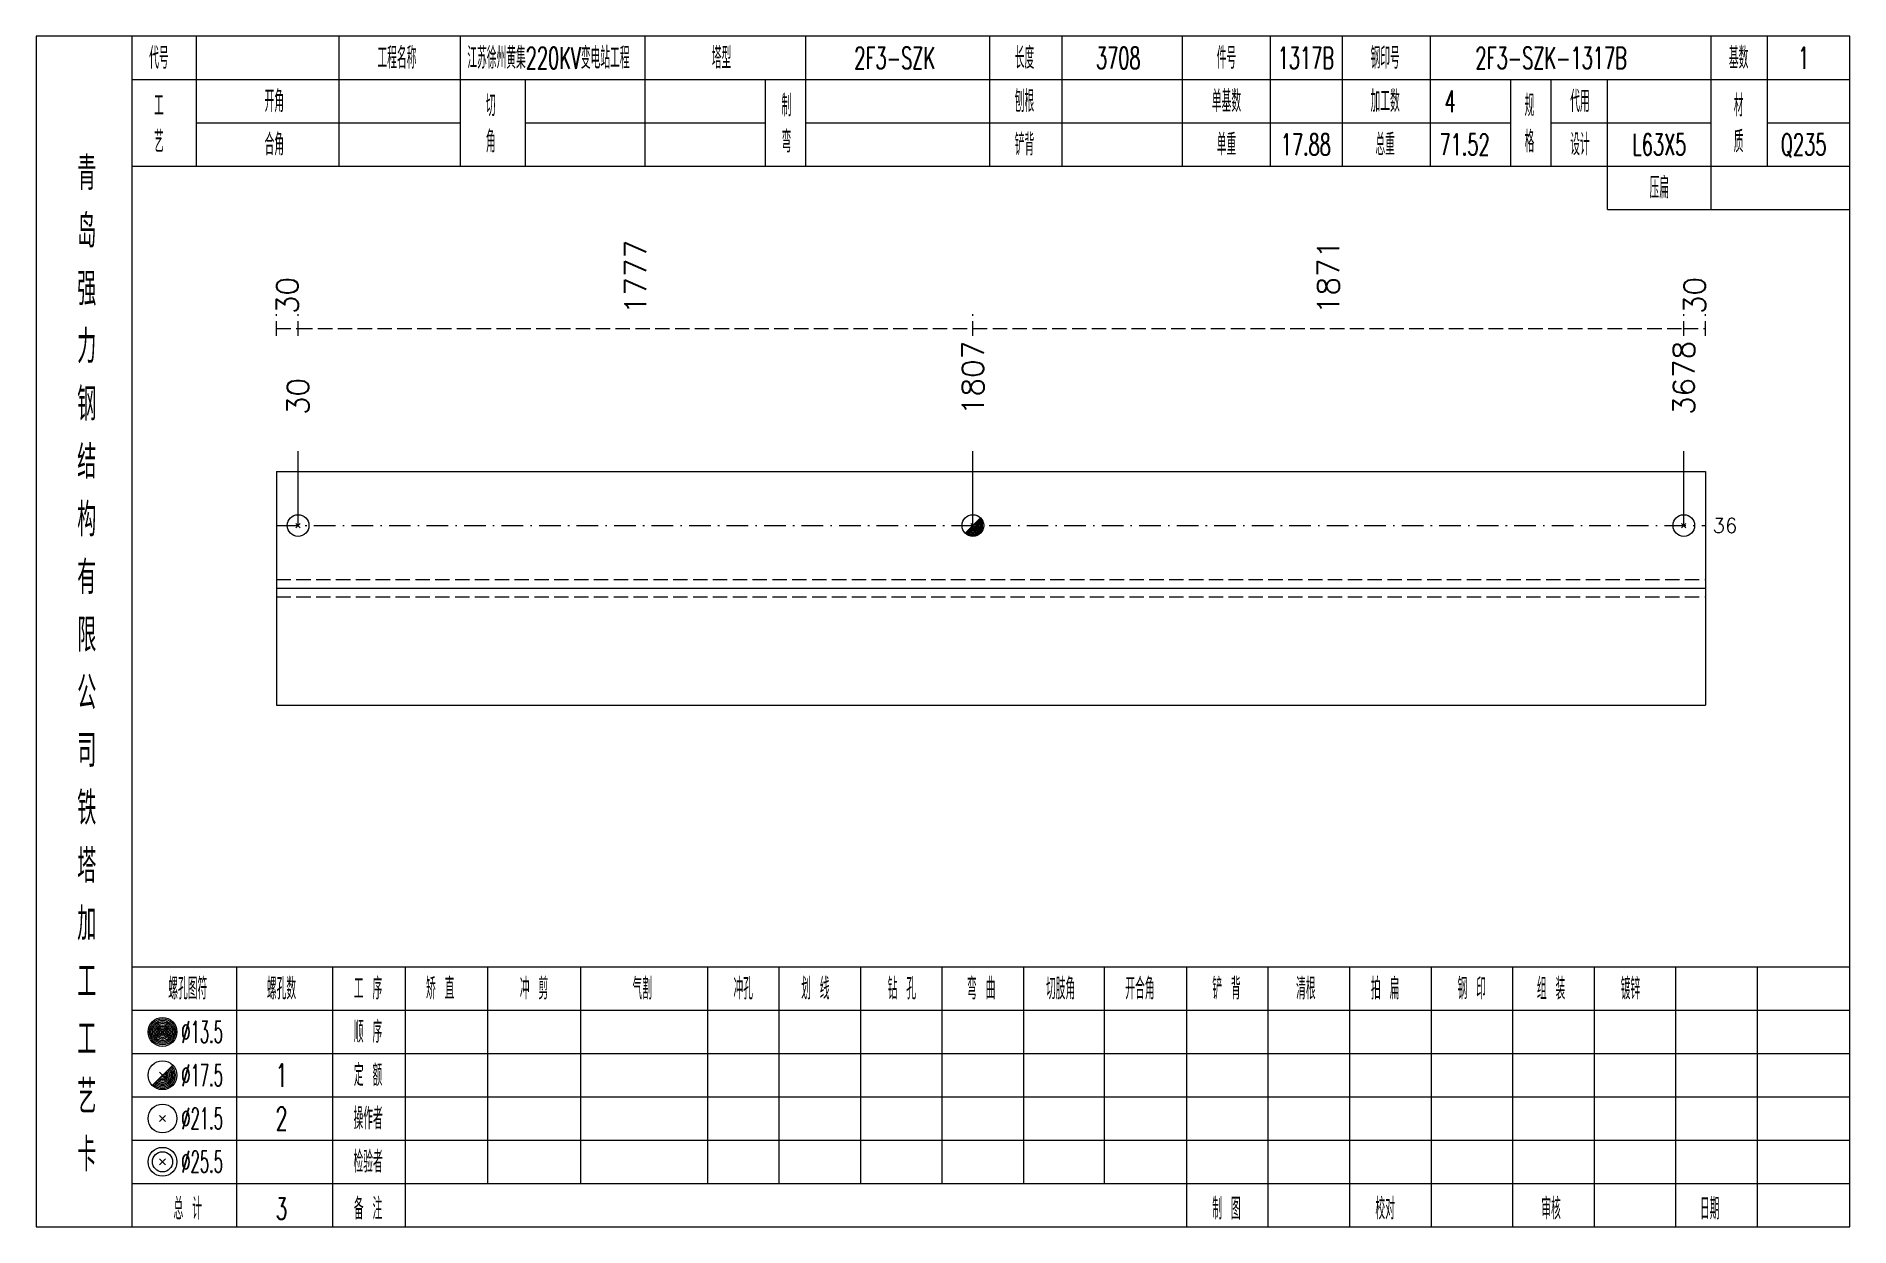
# Model space of a CAD drawing. Extents: x 0 to 4623, y -1159 to 4890.
# Drawn here: x 2491.2 to 2742.6, y 225 to 390 of the extents above; entities that cross this region are included whole.
import ezdxf
from ezdxf.enums import TextEntityAlignment as Align

# ---------------------------------------------------------------- set-up
doc = ezdxf.new("R2010")
doc.units = 0
doc.header["$MEASUREMENT"] = 0
doc.linetypes.add('一点画线', pattern=[5.2, 3, -1, 0.2, -1])
doc.linetypes.add('虚线', pattern=[2.75, 2, -0.75])
doc.layers.get('0').update_dxf_attribs({"linetype": 'CONTINUOUS', "lineweight": 25})
for name, color, linetype, lineweight in [('1', 7, 'CONTINUOUS', 25), ('4', 7, 'CONTINUOUS', 25), ('5', 7, 'CONTINUOUS', 25)]:
    doc.layers.add(name, color=color, linetype=linetype, lineweight=lineweight)
doc.styles.get("Standard").update_dxf_attribs({"font": 'simplex.shx', "width": 0.7, "height": 3, "bigfont": 'gbhzfs.shx'})

msp = doc.modelspace()

# ---------------------------------------------------------------- texts
at = {"color": 8, "linetype": 'Continuous', "lineweight": 9}
for s, p in [('1777', (2574.27, 351.5)), ('1871', (2670.32, 351.5)), ('30', (2526, 351.5)), ('30', (2721.1, 351.5))]:
    msp.add_text(s, height=3, rotation=90, dxfattribs=at).set_placement(p, align=Align.MIDDLE_LEFT)
at = {"color": 7, "linetype": 'Continuous', "lineweight": 13}
for s, p in [('1807', (2621.039, 337.5)), ('3678', (2719.6, 337.5)), ('30', (2527.5, 337.5))]:
    msp.add_text(s, height=3, rotation=90, dxfattribs=at).set_placement(p, align=Align.MIDDLE_LEFT)
msp.add_text('36', height=2, dxfattribs=at).set_placement((2723.6, 322.19), align=Align.MIDDLE_LEFT)
at = {"layer": '4', "color": 1, "linetype": 'Continuous', "lineweight": 13}
for s, height, width, p in [('代号', 3, 0.6, (2508.2, 387)), ('工程名称', 3, 0.6, (2541.2, 387)), ('江苏徐州黄集220KV变电站工程', 3, 0.6, (2562.2, 387)), ('塔型', 3, 0.6, (2586.2, 387)), ('2F3-SZK', 3, 0.6, (2610.2, 387)), ('长度', 3, 0.6, (2628.2, 387)), ('3708', 3, 0.6, (2641.2, 387)), ('件号', 3, 0.6, (2656.2, 387)), ('1317B', 3, 0.6, (2667.2, 387)), ('钢印号', 3, 0.6, (2678.2, 387)), ('2F3-SZK-1317B', 3, 0.6, (2701.2, 387)), ('基数', 3, 0.6, (2727.2, 387)), ('1', 3, 0.6, (2736.2, 387)), ('开角', 3, 0.6, (2524.2, 381)), ('制', 3, 0.6, (2595.2, 380.4)), ('刨根', 3, 0.6, (2628.2, 381)), ('单基数', 3, 0.6, (2656.2, 381)), ('加工数', 3, 0.6, (2678.2, 381)), ('4', 3, 0.6, (2687.2, 381)), ('规', 3, 0.6, (2698.2, 380.4)), ('代用', 3, 0.6, (2705.2, 381)), ('材', 3, 0.6, (2727.2, 380.4)), ('工', 3, 0.6, (2508.2, 380.4)), ('切', 3, 0.6, (2554.2, 380.4)), ('艺', 3, 0.6, (2508.2, 375.4)), ('角', 3, 0.6, (2554.2, 375.4)), ('弯', 3, 0.6, (2595.2, 375.4)), ('格', 3, 0.6, (2698.2, 375.4)), ('质', 3, 0.6, (2727.2, 375.4)), ('合角', 3, 0.6, (2524.2, 375)), ('铲背', 3, 0.6, (2628.2, 375)), ('单重', 3, 0.6, (2656.2, 375)), ('17.88', 3, 0.6, (2667.2, 375)), ('总重', 3, 0.6, (2678.2, 375)), ('71.52', 3, 0.6, (2689.2, 375)), ('设计', 3, 0.6, (2705.2, 375)), ('L63X5', 3, 0.6, (2716.2, 375)), ('Q235', 3, 0.6, (2736.2, 375)), ('青', 4.6, 0.8, (2498.2, 371)), ('压扁', 3, 0.6, (2716.2, 369)), ('岛', 4.6, 0.8, (2498.2, 363)), ('强', 4.6, 0.8, (2498.2, 355)), ('力', 4.6, 0.8, (2498.2, 347)), ('钢', 4.6, 0.8, (2498.2, 339)), ('结', 4.6, 0.8, (2498.2, 331)), ('构', 4.6, 0.8, (2498.2, 323)), ('有', 4.6, 0.8, (2498.2, 315)), ('限', 4.6, 0.8, (2498.2, 307)), ('公', 4.6, 0.8, (2498.2, 299)), ('司', 4.6, 0.8, (2498.2, 291)), ('铁', 4.6, 0.8, (2498.2, 283)), ('塔', 4.6, 0.8, (2498.2, 275)), ('加', 4.6, 0.8, (2498.2, 267)), ('工', 4.6, 0.8, (2498.2, 259)), ('螺孔图符', 3, 0.6, (2512.2, 258)), ('螺孔数', 3, 0.6, (2525.2, 258)), ('工 序', 3, 0.6, (2537.2, 258)), ('矫 直', 3, 0.6, (2547.2, 258)), ('冲 剪', 3, 0.6, (2560.2, 258)), ('气割', 3, 0.6, (2575.2, 258)), ('冲孔', 3, 0.6, (2589.2, 258)), ('划 线', 3, 0.6, (2599.2, 258)), ('钻 孔', 3, 0.6, (2611.2, 258)), ('弯 曲', 3, 0.6, (2622.2, 258)), ('切肢角', 3, 0.6, (2633.2, 258)), ('开合角', 3, 0.6, (2644.2, 258)), ('铲 背', 3, 0.6, (2656.2, 258)), ('清根', 3, 0.6, (2667.2, 258)), ('拍 扁', 3, 0.6, (2678.2, 258)), ('钢 印', 3, 0.6, (2690.2, 258)), ('组 装', 3, 0.6, (2701.2, 258)), ('镀锌', 3, 0.6, (2712.2, 258)), ('工', 4.6, 0.8, (2498.2, 251)), ('%%C13.5', 3, 0.5, (2514.2, 252)), ('顺 序', 3, 0.6, (2537.2, 252)), ('%%C17.5', 3, 0.5, (2514.2, 246)), ('1', 3.2, 0.6, (2525.2, 246)), ('定 额', 3, 0.6, (2537.2, 246)), ('艺', 4.6, 0.8, (2498.2, 243)), ('%%C21.5', 3, 0.5, (2514.2, 240)), ('2', 3.2, 0.6, (2525.2, 240)), ('操作者', 3, 0.6, (2537.2, 240)), ('卡', 4.6, 0.8, (2498.2, 235)), ('%%C25.5', 3, 0.5, (2514.2, 234)), ('检验者', 3, 0.6, (2537.2, 234)), ('总 计', 3, 0.6, (2512.2, 227.5)), ('3', 3, 0.6, (2525.2, 227.5)), ('备 注', 3, 0.6, (2537.2, 227.5)), ('制 图', 3, 0.6, (2656.2, 227.5)), ('校对', 3, 0.6, (2678.2, 227.5)), ('审核', 3, 0.6, (2701.2, 227.5)), ('日期', 3, 0.6, (2723.2, 227.5))]:
    msp.add_text(s, height=height, dxfattribs=dict(at, width=width)).set_placement(p, align=Align.MIDDLE_CENTER)

# ---------------------------------------------------------------- blocks, each defined once
blk = doc.blocks.new('孔21.5')
at = {"layer": '5', "color": 7, "linetype": 'Continuous', "lineweight": 13}
for p, q in [((-0.2, -0.2), (0.2, 0.2)), ((-0.2, 0.2), (0.2, -0.2))]:
    blk.add_line(p, q, dxfattribs=at)
blk.add_circle((0, 0), 1, dxfattribs=at)
blk = doc.blocks.new('孔17.5')
at = {"layer": '5', "color": 7, "linetype": 'Continuous', "lineweight": 13}
for p, q in [((-0.707, -0.707), (0.707, 0.707)), ((-0.2, 0.2), (0.2, -0.2))]:
    blk.add_line(p, q, dxfattribs=at)
blk.add_circle((0, 0), 1, dxfattribs=at)
for radius in [0.9, 0.8, 0.7, 0.6, 0.5, 0.4, 0.3, 0.2, 0.1]:
    blk.add_arc((0, 0), radius, 225, 45, dxfattribs=at)

# ---------------------------------------------------------------- linework, layer by layer
at = {"color": 8, "linetype": '虚线', "lineweight": 9}
for p, q in [((2524.5, 348.5), (2524.5, 351.5)), ((2524.5, 349.5), (2527.5, 349.5)), ((2527.5, 348.5), (2527.5, 351.5)), ((2527.5, 348.5), (2527.5, 351.5)), ((2527.5, 349.5), (2621.039, 349.5)), ((2621.039, 348.5), (2621.039, 351.5)), ((2621.039, 348.5), (2621.039, 351.5)), ((2621.039, 349.5), (2719.6, 349.5)), ((2719.6, 348.5), (2719.6, 351.5)), ((2719.6, 348.5), (2719.6, 351.5)), ((2719.6, 349.5), (2722.6, 349.5)), ((2722.6, 348.5), (2722.6, 351.5))]:
    msp.add_line(p, q, dxfattribs=at)
at = {"color": 7, "linetype": 'Continuous', "lineweight": 13}
for p, q in [((2527.5, 322.19), (2527.5, 332.5)), ((2621.039, 322.19), (2621.039, 332.5)), ((2719.6, 322.19), (2719.6, 332.5))]:
    msp.add_line(p, q, dxfattribs=at)
at = {"color": 7, "linetype": 'Continuous', "lineweight": 18}
for p, q in [((2524.5, 329.69), (2524.5, 297.31)), ((2524.5, 329.69), (2722.6, 329.69)), ((2722.6, 329.69), (2722.6, 297.31)), ((2524.5, 313.5), (2722.6, 313.5))]:
    msp.add_line(p, q, dxfattribs=at)
at = {"color": 3, "linetype": '一点画线', "lineweight": 13}
msp.add_line((2524.5, 322.19), (2722.6, 322.19), dxfattribs=at)
at = {"color": 1, "linetype": '虚线', "lineweight": 18}
for p, q in [((2524.5, 314.69), (2722.6, 314.69)), ((2524.5, 312.31), (2722.6, 312.31))]:
    msp.add_line(p, q, dxfattribs=at)
at = {"layer": '1', "color": 7, "linetype": 'Continuous', "lineweight": 18}
msp.add_line((2524.5, 297.31), (2722.6, 297.31), dxfattribs=at)
at = {"layer": '4', "color": 1, "linetype": 'Continuous', "lineweight": 18}
for p, q in [((2504.5, 225), (2504.5, 390)), ((2513.4, 372), (2513.4, 390)), ((2533.2, 372), (2533.2, 390)), ((2550, 372), (2550, 390)), ((2575.6, 372), (2575.6, 390)), ((2597.9, 372), (2597.9, 390)), ((2623.4, 372), (2623.4, 390)), ((2633.4, 372), (2633.4, 390)), ((2650.1, 372), (2650.1, 390)), ((2662.3, 372), (2662.3, 390)), ((2672.3, 372), (2672.3, 390)), ((2684.5, 372), (2684.5, 390)), ((2723.4, 366), (2723.4, 390)), ((2731.2, 372), (2731.2, 390)), ((2504.5, 384), (2742.6, 384)), ((2559, 372), (2559, 384)), ((2592.3, 372), (2592.3, 384)), ((2695.6, 372), (2695.6, 384)), ((2701.2, 372), (2701.2, 384)), ((2709, 366), (2709, 384)), ((2513.4, 378), (2550, 378)), ((2559, 378), (2592.3, 378)), ((2597.9, 378), (2695.6, 378)), ((2701.2, 378), (2723.4, 378)), ((2731.2, 378), (2742.6, 378)), ((2504.5, 372), (2742.6, 372)), ((2709, 366), (2742.6, 366)), ((2504.5, 261), (2742.6, 261)), ((2519, 225), (2519, 261)), ((2532.3, 225), (2532.3, 261)), ((2542.4, 225), (2542.4, 261)), ((2553.8, 231), (2553.8, 261)), ((2566.7, 231), (2566.7, 261)), ((2584.3, 231), (2584.3, 261)), ((2594.2, 231), (2594.2, 261)), ((2605.5, 231), (2605.5, 261)), ((2616.8, 231), (2616.8, 261)), ((2628.1, 231), (2628.1, 261)), ((2639.3, 231), (2639.3, 261)), ((2650.7, 231), (2650.7, 261)), ((2662, 231), (2662, 261)), ((2673.3, 231), (2673.3, 261)), ((2684.6, 231), (2684.6, 261)), ((2695.9, 231), (2695.9, 261)), ((2707.2, 231), (2707.2, 261)), ((2718.5, 231), (2718.5, 261)), ((2729.8, 231), (2729.8, 261)), ((2504.5, 255), (2742.6, 255)), ((2504.5, 249), (2742.6, 249)), ((2504.5, 243), (2742.6, 243)), ((2504.5, 237), (2742.6, 237)), ((2504.5, 231), (2742.6, 231)), ((2650.7, 225), (2650.7, 231)), ((2662, 225), (2662, 231)), ((2673.3, 225), (2673.3, 231)), ((2684.6, 225), (2684.6, 231)), ((2695.9, 225), (2695.9, 231)), ((2707.2, 225), (2707.2, 231)), ((2718.5, 225), (2718.5, 231)), ((2729.8, 225), (2729.8, 231))]:
    msp.add_line(p, q, dxfattribs=at)
at = {"layer": '4', "color": 7, "linetype": 'Continuous', "lineweight": 13}
for p, q in [((2508.5, 251.8), (2508.9, 252.2)), ((2508.9, 251.8), (2508.5, 252.2)), ((2507.286, 244.586), (2510.114, 247.414)), ((2508.3, 246.4), (2509.1, 245.6)), ((2508.3, 239.6), (2509.1, 240.4)), ((2508.3, 240.4), (2509.1, 239.6)), ((2508.3, 233.6), (2509.1, 234.4)), ((2508.3, 234.4), (2509.1, 233.6))]:
    msp.add_line(p, q, dxfattribs=at)
at = {"layer": '4', "color": 1, "linetype": 'Continuous', "lineweight": 18}
msp.add_lwpolyline([(2491.2, 390), (2491.2, 225), (2742.6, 225), (2742.6, 390)], close=True, dxfattribs=at)
at = {"layer": '4', "color": 7, "linetype": 'Continuous', "lineweight": 13}
for centre, radius in [((2508.7, 252), 2), ((2508.7, 252), 1.8), ((2508.7, 252), 1.6), ((2508.7, 252), 1.4), ((2508.7, 252), 1.2), ((2508.7, 252), 1), ((2508.7, 252), 0.8), ((2508.7, 252), 0.6), ((2508.7, 252), 0.4), ((2508.7, 252), 0.2), ((2508.7, 246), 2), ((2508.7, 240), 2), ((2508.7, 234), 2), ((2508.7, 234), 1.4)]:
    msp.add_circle(centre, radius, dxfattribs=at)
for radius in [1.8, 1.6, 1.4, 1.2, 1, 0.8, 0.6, 0.4, 0.2]:
    msp.add_arc((2508.7, 246), radius, 225, 45, dxfattribs=at)

# ---------------------------------------------------------------- block references
at = {"color": 7, "linetype": 'Continuous', "lineweight": 13, "xscale": 1.5, "yscale": 1.5, "zscale": 1.5}
for name, p in [('孔21.5', (2527.5, 322.19)), ('孔17.5', (2621.039, 322.19)), ('孔21.5', (2719.6, 322.19))]:
    msp.add_blockref(name, p, dxfattribs=at)

msp.set_redraw_order([(e.dxf.handle, doc.entitydb.next_handle()) for e in msp.query("TEXT MTEXT ATTDEF DIMENSION ARC_DIMENSION")])  # texts and dimensions are drawn at this point

doc.saveas('drawing.dxf')
